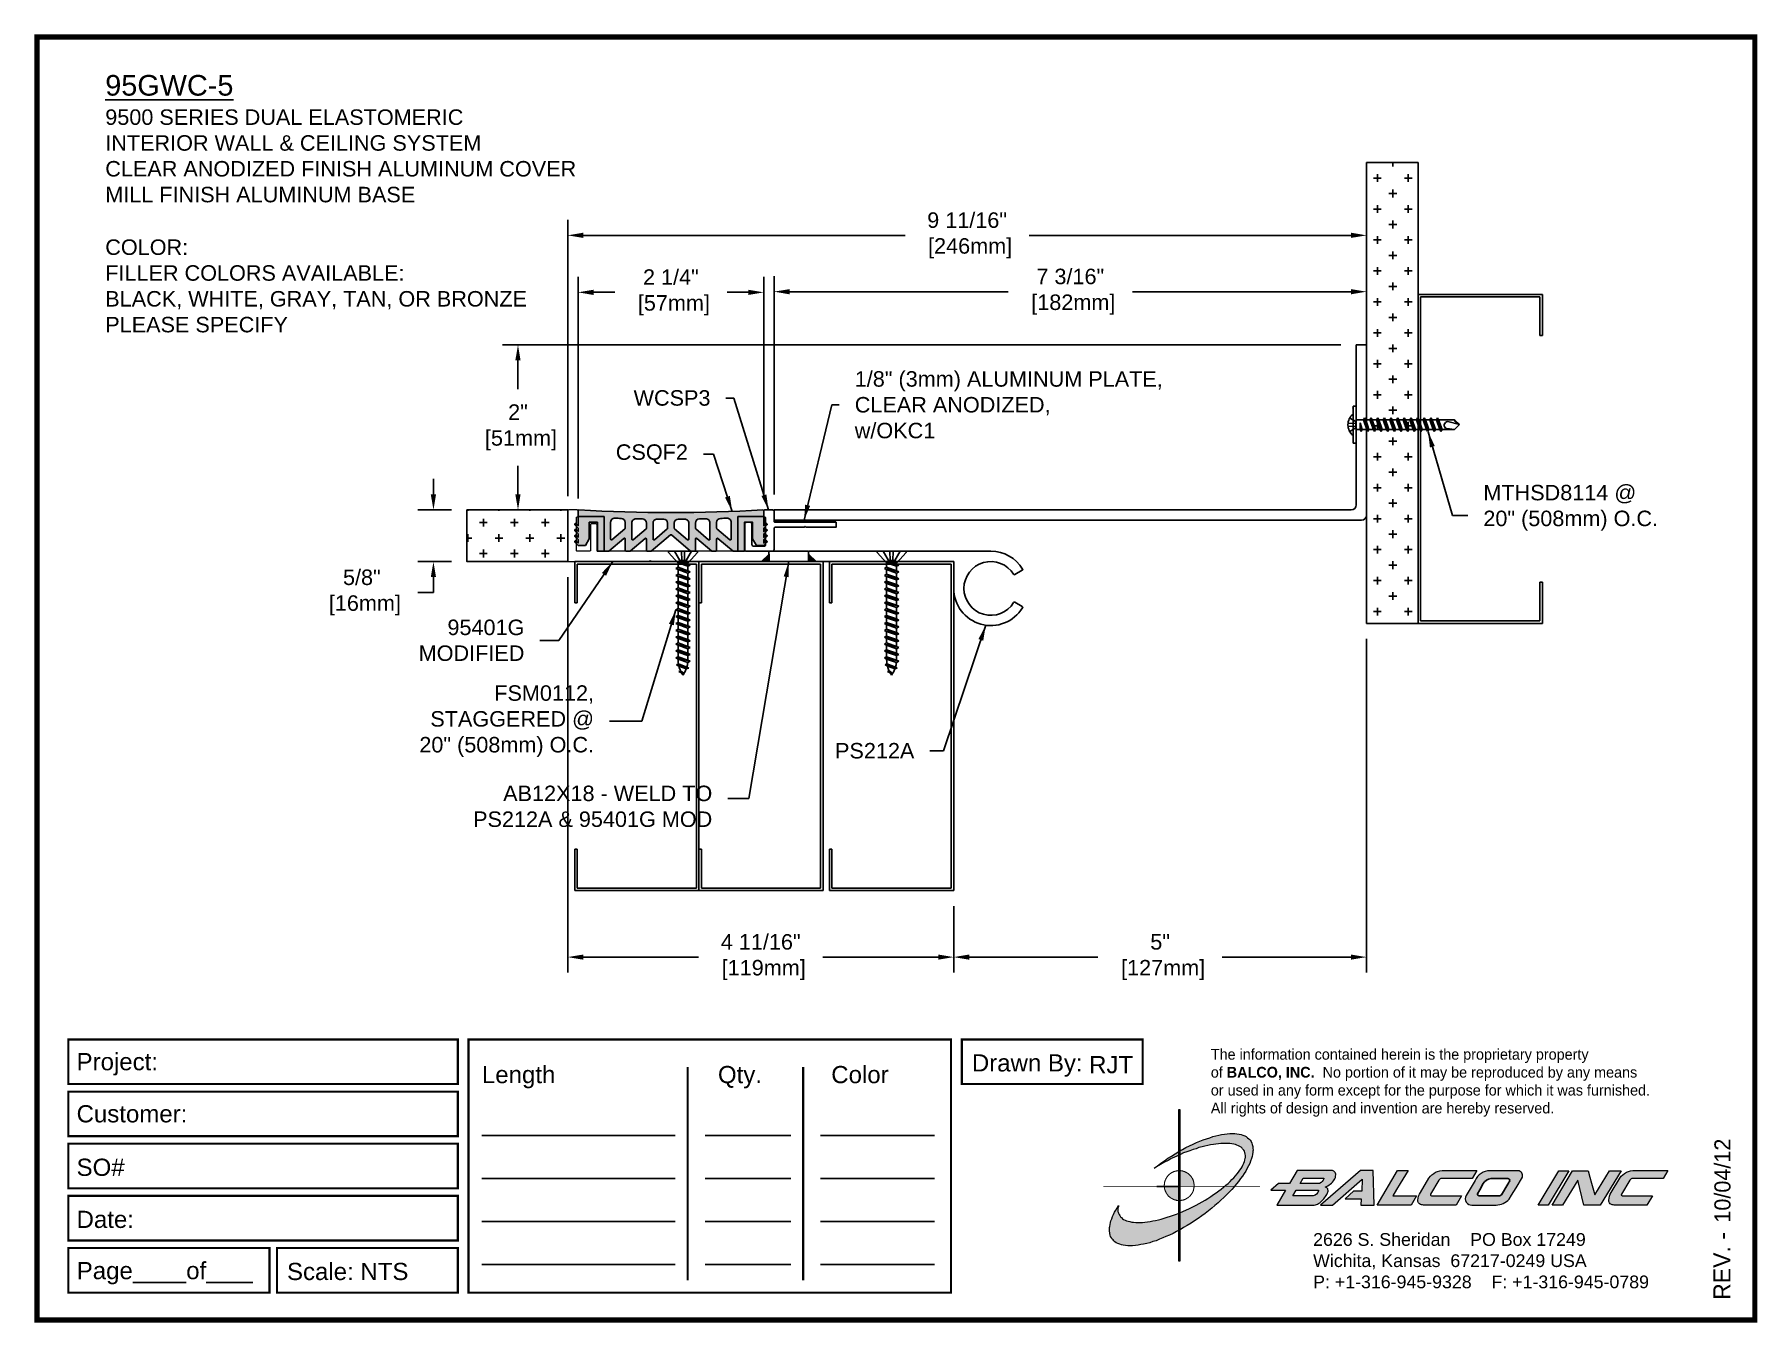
# Paper-space layout 'Layout1' of a CAD drawing. Header units: inches. Extents: x 0 to 10, y 0 to 7.5.
# The model-space entities are those that its viewports show. They can reach past a viewport. Long polylines and large blocks are cut down to what shows.
import ezdxf

# ---------------------------------------------------------------- set-up
doc = ezdxf.new("R2010")
doc.units = ezdxf.units.IN
doc.header["$MEASUREMENT"] = 0
doc.linetypes.add('HIDDEN2', pattern=[0.1875, 0.125, -0.0625])
for name, color, linetype in [('anchors', 4, 'Continuous'), ('Border', 7, 'Continuous'), ('conditions', 1, 'Continuous'), ('dimensions', 3, 'Continuous'), ('FILLER', 2, 'Continuous'), ('Fillers', 2, 'Continuous'), ('METALS', 7, 'Continuous'), ('text', 2, 'Continuous')]:
    doc.layers.add(name, color=color, linetype=linetype)
doc.styles.add('ARIAL', font='arial.ttf')
doc.styles.add('Copyright', font='ERASDEMI.TTF')
doc.dimstyles.new('Arial', dxfattribs={"dimtxt": 0.1875, "dimasz": 0.1875, "dimexe": 0.1875, "dimexo": 0.1875, "dimgap": 0.1875, "dimtad": 0, "dimtih": 1, "dimtoh": 1, "dimdec": 4, "dimzin": 0, "dimdsep": 46, "dimlunit": 4, "dimtxsty": 'ARIAL', "dimcen": 0.09, "dimadec": 0, "dimazin": 0, "dimtfac": 1, "dimtdec": 4, "dimtofl": 0, "dimtmove": 0, "dimatfit": 3, "dimfxl": 0, "dimfrac": 2, "dimtolj": 1, "dimtzin": 0, "dimarcsym": 0})

psp = doc.layouts.get("Layout1")

# ---------------------------------------------------------------- texts
at = {"insert": (6.843, 1.591), "char_height": 0.0625, "width": 50.295, "attachment_point": 1, "style": 'Copyright'}
psp.add_mtext('The information contained herein is the proprietary property\\Pof {\\fEras Bold ITC|b0|i0|c0|p34;BALCO, INC.}  No portion of it may be reproduced by any means\\Por used in any form except for the purpose for which it was furnished.\\PAll rights of design and invention are hereby reserved.', dxfattribs=at)
at = {"layer": 'Border', "insert": (7.438, 0.52), "char_height": 0.074, "width": 2.3438, "attachment_point": 1, "style": 'ARIAL'}
psp.add_mtext('2626 S. Sheridan    PO Box 17249\\PWichita, Kansas  67217-0249 USA \\PP: +1-316-945-9328    F: +1-316-945-0789', dxfattribs=at)

msp = doc.modelspace()

# ---------------------------------------------------------------- texts
at = {"layer": 'text', "attachment_point": 1, "style": 'ARIAL'}
for s, insert, char_height, width in [('{\\L95GWC-5\\P\\H0.75x;\\l9500 SERIES DUAL ELASTOMERIC\\PINTERIOR WALL & CEILING SYSTEM \\PCLEAR ANODIZED FINISH ALUMINUM COVER\\PMILL FINISH ALUMINUM BASE}', (-3.78325, 7.29501), 0.25, 7.03125), ('COLOR:{\\L                           }   \\~\\PFILLER COLORS AVAILABLE:\\PBLACK, WHITE, GRAY, TAN, OR BRONZE\\PPLEASE SPECIFY\\~', (-3.78325, 5.30362), 0.1875, 5.1426349)]:
    msp.add_mtext(s, dxfattribs=dict(at, insert=insert, char_height=char_height, width=width))
at = {"layer": 'text', "char_height": 0.1875, "style": 'ARIAL'}
for s, insert, attachment_point in [('1/8" (3mm) ALUMINUM PLATE,\\PCLEAR ANODIZED,\\Pw/OKC1 ', (5.29512, 3.30052), 4), ('WCSP3', (3.54761, 3.38291), 6), ('CSQF2', (3.27421, 2.70278), 6), ('\\A1;MTHSD8114 @\\P20" (508mm) O.C.', (12.90913, 2.05359), 4), ('95401G\\PMODIFIED', (1.29344, 0.44848), 6), ('FSM0112,\\PSTAGGERED @\\P20" (508mm) O.C.', (2.137, -0.53036), 6), ('PS212A', (6.01707, -0.98414), 9), ('AB12X18 - WELD TO\\PPS212A & 95401G MOD', (3.56913, -1.56199), 6)]:
    msp.add_mtext(s, dxfattribs=dict(at, insert=insert, attachment_point=attachment_point))

# ---------------------------------------------------------------- blocks, each defined once
blk = doc.blocks.new('ACADlogo')
h = blk.add_hatch(color=256)
h.paths.add_polyline_path([(-3.346, 1.223), (-3.351, 1.223), (-3.351, 0.979), (-3.346, 0.982)])
h.paths.add_polyline_path([(-3.346, 0.961), (-3.351, 0.959), (-3.351, 0.868), (-3.346, 0.868)])
h.paths.add_polyline_path([(-3.346, 0.777), (-3.351, 0.777), (-3.351, 0.699), (-3.351, 0.695), (-3.35, 0.695), (-3.346, 0.695)])
h.paths.add_polyline_path([(-3.346, 0.864), (-3.346, 0.868), (-3.35, 0.868), (-3.351, 0.868), (-3.351, 0.777), (-3.346, 0.777), (-3.346, 0.778), (-3.348, 0.778)])
h.paths.add_polyline_path([(-3.346, 0.524), (-3.351, 0.521), (-3.351, 0.342), (-3.346, 0.342)])
h.paths.add_polyline_path([(-3.346, 0.695), (-3.351, 0.695), (-3.351, 0.621), (-3.346, 0.623)])
h.paths.add_polyline_path([(-3.346, 0.623), (-3.351, 0.621), (-3.351, 0.521), (-3.346, 0.524)])
h.paths.add_polyline_path([(-3.346, 0.982), (-3.351, 0.979), (-3.351, 0.959), (-3.346, 0.961)])
h = blk.add_hatch(color=175)
h.paths.add_polyline_path([(-3.518, 0.573), (-3.534, 0.571), (-3.548, 0.569), (-3.562, 0.567), (-3.576, 0.567), (-3.589, 0.566), (-3.602, 0.567), (-3.614, 0.568), (-3.625, 0.569), (-3.636, 0.572), (-3.646, 0.574), (-3.656, 0.577), (-3.664, 0.581), (-3.673, 0.585), (-3.679, 0.589), (-3.685, 0.595), (-3.688, 0.598), (-3.691, 0.6), (-3.695, 0.607), (-3.699, 0.614), (-3.703, 0.621), (-3.704, 0.626), (-3.705, 0.631), (-3.706, 0.637), (-3.706, 0.642), (-3.705, 0.648), (-3.705, 0.653), (-3.703, 0.659), (-3.702, 0.665), (-3.71, 0.652), (-3.717, 0.639), (-3.725, 0.626), (-3.731, 0.613), (-3.737, 0.601), (-3.741, 0.589), (-3.746, 0.577), (-3.749, 0.566), (-3.751, 0.555), (-3.753, 0.544), (-3.754, 0.538), (-3.754, 0.533), (-3.755, 0.523), (-3.754, 0.513), (-3.753, 0.508), (-3.752, 0.503), (-3.75, 0.494), (-3.748, 0.486), (-3.743, 0.477), (-3.74, 0.473), (-3.738, 0.469), (-3.734, 0.465), (-3.73, 0.461), (-3.723, 0.455), (-3.715, 0.449), (-3.706, 0.445), (-3.695, 0.44), (-3.685, 0.437), (-3.674, 0.434), (-3.661, 0.432), (-3.648, 0.431), (-3.634, 0.431), (-3.62, 0.431), (-3.604, 0.433), (-3.588, 0.435), (-3.572, 0.438), (-3.556, 0.441), (-3.538, 0.445), (-3.52, 0.449), (-3.503, 0.456), (-3.483, 0.461), (-3.464, 0.469), (-3.445, 0.477), (-3.426, 0.485), (-3.406, 0.494), (-3.385, 0.503), (-3.364, 0.514), (-3.351, 0.521), (-3.351, 0.621), (-3.364, 0.616), (-3.382, 0.609), (-3.4, 0.603), (-3.418, 0.598), (-3.436, 0.592), (-3.453, 0.587), (-3.47, 0.583), (-3.486, 0.579), (-3.503, 0.576)])
h.paths.add_polyline_path([(-3.215, 0.687), (-3.251, 0.667), (-3.289, 0.649), (-3.327, 0.631), (-3.345, 0.623), (-3.346, 0.623), (-3.346, 0.524), (-3.343, 0.525), (-3.323, 0.537), (-3.302, 0.549), (-3.28, 0.563), (-3.259, 0.577), (-3.238, 0.59), (-3.218, 0.605), (-3.198, 0.62), (-3.179, 0.635), (-3.16, 0.65), (-3.141, 0.665), (-3.123, 0.681), (-3.106, 0.696), (-3.089, 0.712), (-3.074, 0.727), (-3.058, 0.743), (-3.043, 0.759), (-3.03, 0.775), (-3.028, 0.777), (-3.085, 0.777), (-3.091, 0.772), (-3.105, 0.761), (-3.118, 0.75), (-3.134, 0.739), (-3.149, 0.729), (-3.165, 0.718), (-3.182, 0.707), (-3.198, 0.697)])
h.paths.add_polyline_path([(-2.921, 1.009), (-2.922, 1.015), (-2.924, 1.02), (-2.926, 1.029), (-2.931, 1.038), (-2.934, 1.043), (-2.936, 1.047), (-2.94, 1.05), (-2.943, 1.054), (-2.951, 1.06), (-2.959, 1.066), (-2.968, 1.071), (-2.978, 1.075), (-2.989, 1.079), (-3, 1.081), (-3.013, 1.083), (-3.026, 1.084), (-3.04, 1.084), (-3.054, 1.084), (-3.07, 1.083), (-3.085, 1.081), (-3.102, 1.079), (-3.118, 1.075), (-3.136, 1.07), (-3.153, 1.066), (-3.171, 1.06), (-3.191, 1.054), (-3.21, 1.047), (-3.229, 1.039), (-3.248, 1.031), (-3.268, 1.022), (-3.289, 1.012), (-3.31, 1.002), (-3.33, 0.991), (-3.346, 0.982), (-3.346, 0.961), (-3.342, 0.962), (-3.323, 0.971), (-3.305, 0.978), (-3.287, 0.984), (-3.268, 0.991), (-3.251, 0.996), (-3.234, 1.002), (-3.216, 1.007), (-3.199, 1.011), (-3.182, 1.015), (-3.167, 1.018), (-3.15, 1.021), (-3.136, 1.023), (-3.121, 1.025), (-3.107, 1.026), (-3.093, 1.026), (-3.079, 1.027), (-3.067, 1.026), (-3.054, 1.026), (-3.043, 1.025), (-3.032, 1.022), (-3.022, 1.02), (-3.013, 1.016), (-3.004, 1.013), (-2.997, 1.009), (-2.989, 1.005), (-2.983, 0.999), (-2.98, 0.996), (-2.978, 0.994), (-2.973, 0.987), (-2.969, 0.981), (-2.967, 0.973), (-2.965, 0.965), (-2.964, 0.957), (-2.964, 0.949), (-2.964, 0.944), (-2.965, 0.94), (-2.967, 0.93), (-2.969, 0.921), (-2.973, 0.911), (-2.978, 0.901), (-2.983, 0.891), (-2.989, 0.881), (-2.996, 0.871), (-3.004, 0.86), (-3.012, 0.849), (-3.021, 0.838), (-3.032, 0.827), (-3.042, 0.816), (-3.053, 0.805), (-3.065, 0.794), (-3.077, 0.783), (-3.085, 0.777), (-3.028, 0.777), (-3.016, 0.791), (-3.004, 0.806), (-2.992, 0.822), (-2.981, 0.837), (-2.971, 0.852), (-2.962, 0.866), (-2.954, 0.882), (-2.946, 0.896), (-2.939, 0.91), (-2.934, 0.924), (-2.929, 0.938), (-2.926, 0.944), (-2.925, 0.951), (-2.922, 0.963), (-2.92, 0.975), (-2.92, 0.982), (-2.919, 0.987), (-2.92, 0.999), (-2.92, 1.005)])
h.paths.add_polyline_path([(-3.372, 0.966), (-3.393, 0.953), (-3.415, 0.94), (-3.435, 0.925), (-3.455, 0.911), (-3.475, 0.897), (-3.494, 0.882), (-3.468, 0.898), (-3.439, 0.915), (-3.41, 0.93), (-3.396, 0.938), (-3.38, 0.945), (-3.351, 0.959), (-3.351, 0.979)])
h = blk.add_hatch(color=256)
h.paths.add_polyline_path([(-3.268, 0.814), (-3.27, 0.819), (-3.273, 0.824), (-3.276, 0.828), (-3.279, 0.833), (-3.282, 0.837), (-3.286, 0.841), (-3.29, 0.845), (-3.294, 0.849), (-3.298, 0.852), (-3.303, 0.855), (-3.308, 0.858), (-3.313, 0.86), (-3.318, 0.863), (-3.323, 0.864), (-3.328, 0.866), (-3.334, 0.867), (-3.339, 0.868), (-3.345, 0.868), (-3.346, 0.868), (-3.346, 0.777), (-3.335, 0.777), (-3.262, 0.777), (-3.262, 0.781), (-3.262, 0.787), (-3.263, 0.792), (-3.264, 0.798), (-3.265, 0.803), (-3.266, 0.808)])
h.paths.add_polyline_path([(-3.351, 0.777), (-3.436, 0.777), (-3.435, 0.773), (-3.435, 0.768), (-3.434, 0.762), (-3.432, 0.757), (-3.431, 0.752), (-3.428, 0.747), (-3.426, 0.742), (-3.423, 0.737), (-3.42, 0.732), (-3.417, 0.728), (-3.414, 0.723), (-3.41, 0.719), (-3.406, 0.716), (-3.401, 0.712), (-3.397, 0.709), (-3.392, 0.706), (-3.387, 0.704), (-3.382, 0.701), (-3.377, 0.699), (-3.372, 0.698), (-3.367, 0.696), (-3.361, 0.695), (-3.356, 0.695), (-3.351, 0.695)])
h.paths.add_polyline_path([(-3.346, 0.868), (-3.35, 0.868), (-3.351, 0.868), (-3.351, 0.777), (-3.346, 0.777)])
h = blk.add_hatch(color=256)
h.paths.add_polyline_path([(-2.438, 0.844, 0.412988), (-2.461, 0.869), (-2.663, 0.869), (-2.707, 0.794), (-2.771, 0.794), (-2.815, 0.755), (-2.73, 0.755), (-2.781, 0.668), (-2.563, 0.668, 0.107996), (-2.538, 0.677, 0.108939), (-2.494, 0.724, 0.080345), (-2.483, 0.745, 0.419497), (-2.499, 0.773, 0.149928), (-2.447, 0.815, 0.134283)])
h.paths.add_polyline_path([(-2.507, 0.821, -0.209012), (-2.532, 0.794), (-2.538, 0.794), (-2.646, 0.794), (-2.627, 0.825), (-2.51, 0.825, -0.56619)], flags=16)
h.paths.add_polyline_path([(-2.538, 0.75, -0.241309), (-2.569, 0.722), (-2.688, 0.722), (-2.669, 0.755), (-2.541, 0.755, -0.56619)], flags=16)
for points in [[(-2.285, 0.819), (-2.287, 0.748), (-2.335, 0.748), (-2.383, 0.705), (-2.29, 0.705), (-2.292, 0.668), (-2.215, 0.668), (-2.221, 0.869), (-2.295, 0.869), (-2.527, 0.668), (-2.458, 0.668)], [(-2.018, 0.869), (-2.079, 0.869), (-2.198, 0.668), (-2, 0.668), (-1.968, 0.722), (-2.107, 0.722), (-2.085, 0.759), (-2.064, 0.794)], [(-1.617, 0.869), (-1.807, 0.869, 0.270182), (-1.896, 0.825), (-1.946, 0.742, 0.109019), (-1.961, 0.695, 0.340665), (-1.945, 0.672, 0.129907), (-1.923, 0.668), (-1.738, 0.668), (-1.706, 0.722), (-1.878, 0.722), (-1.882, 0.722, -0.601242), (-1.887, 0.731), (-1.838, 0.813, -0.253048), (-1.821, 0.823), (-1.645, 0.823)], [(-1.083, 0.867), (-1.14, 0.867), (-1.261, 0.667), (-1.26, 0.667), (-1.202, 0.667)], [(-0.96, 0.83), (-0.969, 0.867), (-1.061, 0.867), (-1.179, 0.667), (-1.12, 0.667), (-1.031, 0.812), (-0.995, 0.667), (-0.9, 0.667), (-0.778, 0.867), (-0.846, 0.867), (-0.931, 0.727), (-0.951, 0.795)], [(-0.507, 0.869), (-0.697, 0.869, 0.270182), (-0.786, 0.825), (-0.836, 0.742, 0.109019), (-0.85, 0.695, 0.340665), (-0.835, 0.672, 0.129907), (-0.812, 0.668), (-0.628, 0.668), (-0.595, 0.722), (-0.768, 0.722), (-0.772, 0.722, -0.601242), (-0.777, 0.731), (-0.728, 0.813, -0.253048), (-0.71, 0.823), (-0.534, 0.823)], [(-3.346, 0.623), (-3.351, 0.621), (-3.351, 0.521), (-3.346, 0.524)]]:
    blk.add_hatch(color=256).paths.add_polyline_path(points)
h = blk.add_hatch(color=256)
h.paths.add_polyline_path([(-1.377, 0.868), (-1.383, 0.868), (-1.383, 0.868), (-1.44, 0.868), (-1.492, 0.868), (-1.541, 0.868, 0.297712), (-1.628, 0.811), (-1.68, 0.723, 0.585116), (-1.646, 0.668), (-1.506, 0.668, 0.210586), (-1.429, 0.703), (-1.415, 0.726), (-1.389, 0.769), (-1.352, 0.831, 0.4352)])
h.paths.add_polyline_path([(-1.437, 0.823, -0.603783), (-1.428, 0.805), (-1.431, 0.801), (-1.434, 0.796), (-1.438, 0.789), (-1.474, 0.728, -0.229001), (-1.489, 0.722), (-1.494, 0.722), (-1.501, 0.722), (-1.597, 0.722), (-1.604, 0.722, -0.492401), (-1.613, 0.734), (-1.601, 0.757), (-1.591, 0.775), (-1.582, 0.791, -0.238368), (-1.535, 0.823)], flags=16)
for q in [(-3.48, 0.777), (-3.351, 0.642)]:
    blk.add_line((-3.351, 0.777), q)
at = {"color": 7, "lineweight": 0}
for points in [[(-3.351, 1.223), (-3.346, 1.223), (-3.346, 0.342), (-3.351, 0.342), (-3.351, 1.223)], [(-2.292, 0.668), (-2.215, 0.668), (-2.221, 0.869), (-2.295, 0.869), (-2.527, 0.668), (-2.458, 0.668), (-2.285, 0.819), (-2.287, 0.748), (-2.286, 0.748), (-2.335, 0.748), (-2.383, 0.705), (-2.29, 0.705), (-2.292, 0.668), (-2.292, 0.668)], [(-2.198, 0.668), (-2.079, 0.869), (-2.018, 0.869), (-2.064, 0.794), (-2.085, 0.759), (-2.107, 0.722), (-1.968, 0.722), (-2, 0.668), (-2.198, 0.668), (-2.198, 0.668)], [(-1.383, 0.868), (-1.383, 0.868)], [(-1.261, 0.667), (-1.14, 0.867), (-1.083, 0.867), (-1.202, 0.667), (-1.26, 0.667), (-1.261, 0.667), (-1.261, 0.667)], [(-0.9, 0.667), (-0.995, 0.667), (-1.031, 0.812), (-1.12, 0.667), (-1.179, 0.667), (-1.061, 0.867), (-0.969, 0.867), (-0.96, 0.83), (-0.951, 0.795), (-0.931, 0.727), (-0.846, 0.867), (-0.778, 0.867), (-0.9, 0.667), (-0.9, 0.667)]]:
    blk.add_lwpolyline(points, dxfattribs=at)
at = {"color": 175, "lineweight": 0}
blk.add_lwpolyline([(-2.926, 1.029), (-2.924, 1.02), (-2.922, 1.015), (-2.921, 1.009), (-2.92, 1.005), (-2.92, 0.999), (-2.919, 0.987), (-2.92, 0.982), (-2.92, 0.975), (-2.922, 0.963), (-2.925, 0.951), (-2.926, 0.944), (-2.929, 0.938), (-2.934, 0.924), (-2.939, 0.91), (-2.946, 0.896), (-2.954, 0.882), (-2.962, 0.866), (-2.971, 0.852), (-2.981, 0.837), (-2.992, 0.822), (-3.004, 0.806), (-3.016, 0.791), (-3.03, 0.775), (-3.043, 0.759), (-3.058, 0.743), (-3.074, 0.727), (-3.089, 0.712), (-3.106, 0.696), (-3.123, 0.681), (-3.141, 0.665), (-3.16, 0.65), (-3.179, 0.635), (-3.198, 0.62), (-3.218, 0.605), (-3.238, 0.59), (-3.259, 0.577), (-3.28, 0.563), (-3.302, 0.549), (-3.323, 0.537), (-3.343, 0.525), (-3.364, 0.514), (-3.385, 0.503), (-3.406, 0.494), (-3.426, 0.485), (-3.445, 0.477), (-3.464, 0.469), (-3.483, 0.461), (-3.503, 0.456), (-3.52, 0.449), (-3.538, 0.445), (-3.556, 0.441), (-3.572, 0.438), (-3.588, 0.435), (-3.604, 0.433), (-3.62, 0.431), (-3.634, 0.431), (-3.648, 0.431), (-3.661, 0.432), (-3.674, 0.434), (-3.685, 0.437), (-3.695, 0.44), (-3.706, 0.445), (-3.715, 0.449), (-3.723, 0.455), (-3.73, 0.461), (-3.734, 0.465), (-3.738, 0.469), (-3.74, 0.473), (-3.743, 0.477), (-3.748, 0.486), (-3.75, 0.494), (-3.752, 0.503), (-3.753, 0.508), (-3.754, 0.513), (-3.755, 0.523), (-3.754, 0.533), (-3.754, 0.538), (-3.753, 0.544), (-3.751, 0.555), (-3.749, 0.566), (-3.746, 0.577), (-3.741, 0.589), (-3.737, 0.601), (-3.731, 0.613), (-3.725, 0.626), (-3.717, 0.639), (-3.71, 0.652), (-3.702, 0.665), (-3.703, 0.659), (-3.705, 0.653), (-3.705, 0.648), (-3.706, 0.642), (-3.706, 0.637), (-3.705, 0.631), (-3.704, 0.626), (-3.703, 0.621), (-3.699, 0.614), (-3.695, 0.607), (-3.691, 0.6), (-3.688, 0.598), (-3.685, 0.595), (-3.679, 0.589), (-3.673, 0.585), (-3.664, 0.581), (-3.656, 0.577), (-3.646, 0.574), (-3.636, 0.572), (-3.625, 0.569), (-3.614, 0.568), (-3.602, 0.567), (-3.589, 0.566), (-3.576, 0.567), (-3.562, 0.567), (-3.548, 0.569), (-3.534, 0.571), (-3.518, 0.573), (-3.503, 0.576), (-3.486, 0.579), (-3.47, 0.583), (-3.453, 0.587), (-3.436, 0.592), (-3.418, 0.598), (-3.4, 0.603), (-3.382, 0.609), (-3.364, 0.616), (-3.345, 0.623), (-3.327, 0.631), (-3.289, 0.649), (-3.251, 0.667), (-3.215, 0.687), (-3.198, 0.697), (-3.182, 0.707), (-3.165, 0.718), (-3.149, 0.729), (-3.134, 0.739), (-3.118, 0.75), (-3.105, 0.761), (-3.091, 0.772), (-3.077, 0.783), (-3.065, 0.794), (-3.053, 0.805), (-3.042, 0.816), (-3.032, 0.827), (-3.021, 0.838), (-3.012, 0.849), (-3.004, 0.86), (-2.996, 0.871), (-2.989, 0.881), (-2.983, 0.891), (-2.978, 0.901), (-2.973, 0.911), (-2.969, 0.921), (-2.967, 0.93), (-2.965, 0.94), (-2.964, 0.944), (-2.964, 0.949), (-2.964, 0.957), (-2.965, 0.965), (-2.967, 0.973), (-2.969, 0.981), (-2.973, 0.987), (-2.978, 0.994), (-2.98, 0.996), (-2.983, 0.999), (-2.989, 1.005), (-2.997, 1.009), (-3.004, 1.013), (-3.013, 1.016), (-3.022, 1.02), (-3.032, 1.022), (-3.043, 1.025), (-3.054, 1.026), (-3.067, 1.026), (-3.079, 1.027), (-3.093, 1.026), (-3.107, 1.026), (-3.121, 1.025), (-3.136, 1.023), (-3.15, 1.021), (-3.167, 1.018), (-3.182, 1.015), (-3.199, 1.011), (-3.216, 1.007), (-3.234, 1.002), (-3.251, 0.996), (-3.268, 0.991), (-3.287, 0.984), (-3.305, 0.978), (-3.323, 0.971), (-3.342, 0.962), (-3.38, 0.945), (-3.396, 0.938), (-3.41, 0.93), (-3.439, 0.915), (-3.468, 0.898), (-3.494, 0.882), (-3.475, 0.897), (-3.455, 0.911), (-3.435, 0.925), (-3.415, 0.94), (-3.393, 0.953), (-3.372, 0.966), (-3.351, 0.979), (-3.33, 0.991), (-3.31, 1.002), (-3.289, 1.012), (-3.268, 1.022), (-3.248, 1.031), (-3.229, 1.039), (-3.21, 1.047), (-3.191, 1.054), (-3.171, 1.06), (-3.153, 1.066), (-3.136, 1.07), (-3.118, 1.075), (-3.102, 1.079), (-3.085, 1.081), (-3.07, 1.083), (-3.054, 1.084), (-3.04, 1.084), (-3.026, 1.084), (-3.013, 1.083), (-3, 1.081), (-2.989, 1.079), (-2.978, 1.075), (-2.968, 1.071), (-2.959, 1.066), (-2.951, 1.06), (-2.943, 1.054), (-2.94, 1.05), (-2.936, 1.047), (-2.934, 1.043), (-2.931, 1.038), (-2.926, 1.029), (-2.926, 1.029)], dxfattribs=at)
at = {"color": 7, "lineweight": 0, "const_width": 0.0064}
blk.add_lwpolyline([(-3.262, 0.781), (-3.262, 0.787), (-3.263, 0.792), (-3.264, 0.798), (-3.265, 0.803), (-3.266, 0.808), (-3.268, 0.814), (-3.27, 0.819), (-3.273, 0.824), (-3.276, 0.828), (-3.279, 0.833), (-3.282, 0.837), (-3.286, 0.841), (-3.29, 0.845), (-3.294, 0.849), (-3.298, 0.852), (-3.303, 0.855), (-3.308, 0.858), (-3.313, 0.86), (-3.318, 0.863), (-3.323, 0.864), (-3.328, 0.866), (-3.334, 0.867), (-3.339, 0.868), (-3.345, 0.868), (-3.35, 0.868), (-3.356, 0.868), (-3.361, 0.867), (-3.367, 0.866), (-3.372, 0.865), (-3.377, 0.863), (-3.382, 0.862), (-3.387, 0.859), (-3.392, 0.857), (-3.397, 0.854), (-3.401, 0.851), (-3.406, 0.847), (-3.41, 0.843), (-3.414, 0.839), (-3.417, 0.835), (-3.42, 0.831), (-3.423, 0.826), (-3.426, 0.821), (-3.428, 0.816), (-3.431, 0.811), (-3.432, 0.806), (-3.434, 0.801), (-3.435, 0.795), (-3.435, 0.79), (-3.436, 0.784), (-3.436, 0.779), (-3.435, 0.773), (-3.435, 0.768), (-3.434, 0.762), (-3.432, 0.757), (-3.431, 0.752), (-3.428, 0.747), (-3.426, 0.742), (-3.423, 0.737), (-3.42, 0.732), (-3.417, 0.728), (-3.414, 0.723), (-3.41, 0.719), (-3.406, 0.716), (-3.401, 0.712), (-3.397, 0.709), (-3.392, 0.706), (-3.387, 0.704), (-3.382, 0.701), (-3.377, 0.699), (-3.372, 0.698), (-3.367, 0.696), (-3.361, 0.695), (-3.356, 0.695), (-3.35, 0.695), (-3.345, 0.695), (-3.339, 0.695), (-3.334, 0.696), (-3.328, 0.697), (-3.323, 0.698), (-3.318, 0.7), (-3.313, 0.702), (-3.308, 0.705), (-3.303, 0.708), (-3.298, 0.711), (-3.294, 0.714), (-3.29, 0.718), (-3.286, 0.721), (-3.282, 0.726), (-3.279, 0.73), (-3.276, 0.734), (-3.273, 0.739), (-3.27, 0.744), (-3.268, 0.749), (-3.266, 0.754), (-3.265, 0.76), (-3.264, 0.765), (-3.263, 0.77), (-3.262, 0.776), (-3.262, 0.781)], dxfattribs=at)
at = {"color": 7, "lineweight": 0}
for points in [[(-2.447, 0.815, 0.130368), (-2.438, 0.843, 0.448367), (-2.463, 0.869), (-2.663, 0.869), (-2.707, 0.794), (-2.771, 0.794), (-2.815, 0.755), (-2.73, 0.755), (-2.781, 0.668), (-2.563, 0.668, 0.107996), (-2.538, 0.677, 0.108939), (-2.494, 0.724, 0.077395), (-2.484, 0.744, 0.430878), (-2.499, 0.773, 0.149928)], [(-2.507, 0.821, -0.209012), (-2.532, 0.794), (-2.538, 0.794), (-2.646, 0.794), (-2.627, 0.825), (-2.512, 0.825), (-2.509, 0.825, -0.531288)], [(-1.838, 0.813), (-1.887, 0.731, 0.587385), (-1.882, 0.722), (-1.878, 0.722), (-1.706, 0.722), (-1.738, 0.668), (-1.923, 0.668, -0.129907), (-1.945, 0.672, -0.349839), (-1.961, 0.696, -0.107341), (-1.946, 0.742), (-1.896, 0.825, -0.270182), (-1.807, 0.869), (-1.617, 0.869), (-1.645, 0.823), (-1.821, 0.823, 0.252436)], [(-1.68, 0.723, 0.585116), (-1.646, 0.668), (-1.506, 0.668, 0.210586), (-1.429, 0.703), (-1.415, 0.726), (-1.389, 0.769), (-1.352, 0.831, 0.4352), (-1.377, 0.868), (-1.383, 0.868), (-1.383, 0.868), (-1.44, 0.868), (-1.492, 0.868), (-1.541, 0.868, 0.297712), (-1.628, 0.811)], [(-0.728, 0.813), (-0.777, 0.731, 0.587385), (-0.772, 0.722), (-0.768, 0.722), (-0.595, 0.722), (-0.628, 0.668), (-0.812, 0.668, -0.129907), (-0.835, 0.672, -0.349839), (-0.85, 0.696, -0.107341), (-0.836, 0.742), (-0.786, 0.825, -0.270182), (-0.697, 0.869), (-0.507, 0.869), (-0.534, 0.823), (-0.71, 0.823, 0.252436)], [(-2.569, 0.722), (-2.688, 0.722), (-2.669, 0.755), (-2.543, 0.755), (-2.54, 0.755, -0.531288), (-2.538, 0.75, -0.241309)]]:
    blk.add_lwpolyline(points, format="xyb", close=True, dxfattribs=at)
blk.add_lwpolyline([(-1.437, 0.823), (-1.535, 0.823, 0.238368), (-1.582, 0.791), (-1.591, 0.775), (-1.601, 0.757), (-1.613, 0.734, 0.490298), (-1.604, 0.722), (-1.597, 0.722), (-1.501, 0.722), (-1.494, 0.722), (-1.489, 0.722, 0.229001), (-1.474, 0.728), (-1.438, 0.789), (-1.434, 0.796), (-1.431, 0.801), (-1.428, 0.805, 0.603783)], format="xyb", close=True)
blk.add_lwpolyline([(-2.879, 0.777, 0.00455, 0.00455, 0), (-3.791, 0.777, 0.00183, 0.00183, 0), (-3.791, 0.777, 0.00183, 0.00183, 0)], format="xyseb", dxfattribs=at)
blk = doc.blocks.new('Quantity Data')
at = {"layer": 'Border', "color": 253}
for p, q in [((2.755, 1.254), (3.881, 1.254)), ((4.054, 1.254), (4.553, 1.254)), ((4.725, 1.254), (5.389, 1.254)), ((2.755, 1.004), (3.881, 1.004)), ((4.054, 1.004), (4.553, 1.004)), ((4.725, 1.004), (5.389, 1.004)), ((2.755, 0.754), (3.881, 0.754)), ((4.054, 0.754), (4.553, 0.754)), ((4.725, 0.754), (5.389, 0.754)), ((2.755, 0.504), (3.881, 0.504)), ((4.054, 0.504), (4.553, 0.504)), ((4.725, 0.504), (5.389, 0.504))]:
    blk.add_line(p, q, dxfattribs=at)
at = {"layer": 'Border', "const_width": 0.0125}
blk.add_lwpolyline([(5.485, 0.341), (2.678, 0.341), (2.678, 1.813), (5.485, 1.813)], close=True, dxfattribs=at)
for points in [[(3.953, 1.653), (3.953, 0.412)], [(4.625, 1.653), (4.625, 0.412)]]:
    blk.add_lwpolyline(points, dxfattribs=at)
at = {"layer": 'Border', "style": 'ARIAL'}
for s, p in [('Length', (2.756, 1.559)), ('Qty.', (4.129, 1.559)), ('Color', (4.788, 1.559))]:
    blk.add_text(s, height=0.1, dxfattribs=at).set_placement(p)
blk = doc.blocks.new('Drawn By')
at = {"layer": 'Border', "const_width": 0.0125}
blk.add_lwpolyline([(5.38, 1.813), (6.432, 1.813), (6.432, 1.554), (5.38, 1.554)], close=True, dxfattribs=at)
at = {"layer": 'Border', "style": 'ARIAL'}
blk.add_text('Drawn By: ', height=0.1, dxfattribs=at).set_placement((5.438, 1.627))
blk.add_attdef('XXX', (6.12, 1.617), '', height=0.1, dxfattribs=at)
blk = doc.blocks.new('Project Info')
at = {"layer": 'Border', "const_width": 0.0125}
for points in [[(0.182, 1.813), (2.448, 1.813), (2.448, 1.554), (0.182, 1.554)], [(0.182, 1.51), (2.448, 1.51), (2.448, 1.251), (0.182, 1.251)], [(0.182, 1.207), (2.448, 1.207), (2.448, 0.947), (0.182, 0.947)], [(0.182, 0.904), (2.448, 0.904), (2.448, 0.644), (0.182, 0.644)], [(0.182, 0.6), (1.352, 0.6), (1.352, 0.341), (0.182, 0.341)], [(1.396, 0.6), (2.448, 0.6), (2.448, 0.341), (1.396, 0.341)]]:
    blk.add_lwpolyline(points, close=True, dxfattribs=at)
at = {"layer": 'Border', "style": 'ARIAL'}
for s, p in [('Project:', (0.23, 1.634)), ('Customer:', (0.23, 1.331)), ('SO#', (0.23, 1.02)), ('Date:', (0.23, 0.717)), ('Page%%u        %%uof%%u       ', (0.231, 0.419)), ('Scale: NTS', (1.454, 0.414))]:
    blk.add_text(s, height=0.1, dxfattribs=at).set_placement(p)
blk = doc.blocks.new('REV')
at = {"style": 'Copyright'}
blk.add_text('REV. -', height=0.1, rotation=90, dxfattribs=at).set_placement((-0.142, 0.117))
at = {"style": 'Copyright', "flags": 4}
blk.add_attdef('REVISIONDATE', (-0.142, 0.566), '', height=0.0938, rotation=90, dxfattribs=at)
blk = doc.blocks.new('*D1')
at = {"layer": 'DEFPOINTS', "color": 0}
for p in [(11.494, 4.671), (11.494, 3.962), (4.318, 2.028)]:
    blk.add_point(p, dxfattribs=at)
at = {"layer": 'dimensions', "color": 0, "lineweight": -2}
for p, q in [((4.318, 2.215), (4.318, 4.858)), ((11.494, 4.149), (11.494, 4.858)), ((4.506, 4.671), (7.154, 4.671)), ((11.306, 4.671), (8.658, 4.671))]:
    blk.add_line(p, q, dxfattribs=at)
at = {"layer": 'dimensions', "color": 0}
for points in [[(4.506, 4.702), (4.506, 4.639), (4.318, 4.671)], [(11.306, 4.702), (11.306, 4.639), (11.494, 4.671)]]:
    blk.add_solid(points, dxfattribs=at)
at = {"layer": 'dimensions', "color": 0, "insert": (7.906, 4.671), "char_height": 0.1875, "attachment_point": 5, "style": 'ARIAL'}
blk.add_mtext('\\A1;7 3/16"\\P [182mm]', dxfattribs=at)
blk = doc.blocks.new('*D2')
at = {"layer": 'DEFPOINTS', "color": 0}
for p in [(11.494, 5.353), (11.494, 3.962), (1.818, 2.008)]:
    blk.add_point(p, dxfattribs=at)
at = {"layer": 'dimensions', "color": 0, "lineweight": -2}
for p, q in [((1.818, 2.195), (1.818, 5.541)), ((11.494, 4.149), (11.494, 5.541)), ((2.006, 5.353), (5.904, 5.353)), ((11.306, 5.353), (7.408, 5.353))]:
    blk.add_line(p, q, dxfattribs=at)
at = {"layer": 'dimensions', "color": 0}
for points in [[(2.006, 5.385), (2.006, 5.322), (1.818, 5.353)], [(11.306, 5.385), (11.306, 5.322), (11.494, 5.353)]]:
    blk.add_solid(points, dxfattribs=at)
at = {"layer": 'dimensions', "color": 0, "insert": (6.656, 5.353), "char_height": 0.1875, "attachment_point": 5, "style": 'ARIAL'}
blk.add_mtext('\\A1;9 11/16"\\P [246mm]', dxfattribs=at)
blk = doc.blocks.new('*D3')
at = {"layer": 'DEFPOINTS', "color": 0}
for p in [(1.818, 1.403), (6.494, -2.582), (6.494, -3.387)]:
    blk.add_point(p, dxfattribs=at)
at = {"layer": 'dimensions', "color": 0, "lineweight": -2}
for p, q in [((1.818, 1.215), (1.818, -3.574)), ((6.494, -2.769), (6.494, -3.574)), ((2.006, -3.387), (3.404, -3.387)), ((6.306, -3.387), (4.908, -3.387))]:
    blk.add_line(p, q, dxfattribs=at)
at = {"layer": 'dimensions', "color": 0}
for points in [[(2.006, -3.356), (2.006, -3.418), (1.818, -3.387)], [(6.306, -3.356), (6.306, -3.418), (6.494, -3.387)]]:
    blk.add_solid(points, dxfattribs=at)
at = {"layer": 'dimensions', "color": 0, "insert": (4.156, -3.387), "char_height": 0.1875, "attachment_point": 5, "style": 'ARIAL'}
blk.add_mtext('\\A1;4 11/16"\\P [119mm]', dxfattribs=at)
blk = doc.blocks.new('*D4')
at = {"layer": 'DEFPOINTS', "color": 0}
for p in [(11.494, 0.654), (6.494, -2.582), (11.494, -3.387)]:
    blk.add_point(p, dxfattribs=at)
at = {"layer": 'dimensions', "color": 0, "lineweight": -2}
for p, q in [((11.494, 0.466), (11.494, -3.574)), ((6.494, -2.769), (6.494, -3.574)), ((6.681, -3.387), (8.241, -3.387)), ((11.306, -3.387), (9.746, -3.387))]:
    blk.add_line(p, q, dxfattribs=at)
at = {"layer": 'dimensions', "color": 0}
for points in [[(6.681, -3.356), (6.681, -3.418), (6.494, -3.387)], [(11.306, -3.356), (11.306, -3.418), (11.494, -3.387)]]:
    blk.add_solid(points, dxfattribs=at)
at = {"layer": 'dimensions', "color": 0, "insert": (8.994, -3.387), "char_height": 0.1875, "attachment_point": 5, "style": 'ARIAL'}
blk.add_mtext('\\A1;5"\\P [127mm]', dxfattribs=at)
blk = doc.blocks.new('4mstd1')
for p, q in [((-1.505, 3.985), (0, 3.985)), ((-1.505, 3.485), (-1.505, 3.985)), ((0, 3.985), (0, 2.495)), ((-1.475, 3.955), (-0.03, 3.955)), ((-1.475, 3.485), (-1.475, 3.955)), ((-0.03, 3.955), (-0.03, 2.495)), ((-1.505, 3.485), (-1.475, 3.485)), ((-0.03, 1.49), (-0.03, 2.495)), ((0, 1.49), (0, 2.495)), ((-0.03, 0.03), (-0.03, 1.49)), ((0, 0), (0, 1.49)), ((-1.505, 0.5), (-1.505, 0)), ((-1.505, 0.5), (-1.475, 0.5)), ((-1.475, 0.5), (-1.475, 0.03)), ((-1.505, 0), (0, 0)), ((-1.475, 0.03), (-0.03, 0.03))]:
    blk.add_line(p, q)
blk = doc.blocks.new('*D5')
at = {"layer": 'DEFPOINTS', "color": 0}
for p in [(4.193, 4.663), (1.943, 1.98), (4.193, 1.985)]:
    blk.add_point(p, dxfattribs=at)
at = {"layer": 'dimensions', "color": 0, "lineweight": -2}
for p, q in [((1.943, 2.168), (1.943, 4.85)), ((4.193, 2.173), (4.193, 4.85)), ((2.131, 4.663), (2.389, 4.663)), ((4.006, 4.663), (3.748, 4.663))]:
    blk.add_line(p, q, dxfattribs=at)
at = {"layer": 'dimensions', "color": 0}
for points in [[(2.131, 4.694), (2.131, 4.631), (1.943, 4.663)], [(4.006, 4.694), (4.006, 4.631), (4.193, 4.663)]]:
    blk.add_solid(points, dxfattribs=at)
at = {"layer": 'dimensions', "color": 0, "insert": (3.068, 4.663), "char_height": 0.1875, "attachment_point": 5, "style": 'ARIAL'}
blk.add_mtext('\\A1;2 1/4"\\P [57mm]', dxfattribs=at)
blk = doc.blocks.new('*D6')
at = {"layer": 'DEFPOINTS', "color": 0}
for p in [(0.597, 2.028), (0.192, 1.403), (0.597, 1.403)]:
    blk.add_point(p, dxfattribs=at)
at = {"layer": 'dimensions', "color": 0, "lineweight": -2}
for p, q in [((0.192, 2.215), (0.192, 2.403)), ((0.41, 2.028), (0.004, 2.028)), ((0.41, 1.403), (0.004, 1.403)), ((0.192, 1.215), (0.192, 1.028)), ((0.192, 1.028), (0.004, 1.028))]:
    blk.add_line(p, q, dxfattribs=at)
at = {"layer": 'dimensions', "color": 0}
for points in [[(0.16, 2.215), (0.223, 2.215), (0.192, 2.028)], [(0.16, 1.215), (0.223, 1.215), (0.192, 1.403)]]:
    blk.add_solid(points, dxfattribs=at)
at = {"layer": 'dimensions', "color": 0, "insert": (-0.675, 1.028), "char_height": 0.1875, "attachment_point": 5, "style": 'ARIAL'}
blk.add_mtext('\\A1;5/8"\\P [16mm]', dxfattribs=at)
blk = doc.blocks.new('WCSP3')
at = {"layer": 'METALS'}
blk.add_lwpolyline([(4.101, 42.23), (4.101, 42.555, 0.414214), (4.091, 42.565, -0.414214), (4.081, 42.575), (4.081, 42.64, -0.414214), (4.091, 42.65), (4.186, 42.65, -0.414214), (4.206, 42.63), (4.206, 42.51, 0.414214), (4.216, 42.5), (4.956, 42.5), (4.956, 42.44), (4.591, 42.44), (4.581, 42.45), (4.571, 42.44), (4.216, 42.44, 0.414214), (4.206, 42.43), (4.206, 42.169, -0.390598), (4.186, 42.15), (3.871, 42.15, -0.414214), (3.851, 42.17), (3.851, 42.48, -0.414214), (3.871, 42.5), (3.917, 42.5, -0.414214), (3.937, 42.48), (3.937, 42.23, 0.414214), (3.957, 42.21), (4.081, 42.21, 0.414214)], format="xyb", close=True, dxfattribs=at)
blk = doc.blocks.new('*D12')
at = {"layer": 'DEFPOINTS', "color": 0}
for p in [(11.369, 4.028), (1.216, 2.028), (1.818, 2.028)]:
    blk.add_point(p, dxfattribs=at)
at = {"layer": 'dimensions', "color": 0, "lineweight": -2}
for p, q in [((11.181, 4.028), (1.028, 4.028)), ((1.216, 3.84), (1.216, 3.492)), ((1.216, 2.215), (1.216, 2.564)), ((1.631, 2.028), (1.028, 2.028))]:
    blk.add_line(p, q, dxfattribs=at)
at = {"layer": 'dimensions', "color": 0}
for points in [[(1.184, 3.84), (1.247, 3.84), (1.216, 4.028)], [(1.184, 2.215), (1.247, 2.215), (1.216, 2.028)]]:
    blk.add_solid(points, dxfattribs=at)
at = {"layer": 'dimensions', "color": 0, "insert": (1.216, 3.028), "char_height": 0.1875, "attachment_point": 5, "style": 'ARIAL'}
blk.add_mtext('\\A1;2"\\P [51mm]', dxfattribs=at)
blk = doc.blocks.new('FSM0112')
for p, q in [((-0.169, 0), (0.169, 0)), ((-0.103, 0), (-0.038, -0.111)), ((-0.02, 0), (-0.016, -0.111)), ((0.02, 0), (0.016, -0.111)), ((0.103, 0), (0.038, -0.111)), ((-0.175, -0.014), (-0.063, -0.139)), ((-0.086, -0.167), (0.027, -0.139)), ((-0.086, -0.167), (-0.06, -0.152)), ((-0.086, -0.167), (-0.06, -0.181)), ((-0.086, -0.25), (0.086, -0.208)), ((0.063, -0.139), (-0.063, -0.139)), ((-0.06, -0.152), (-0.06, -0.139)), ((-0.023, -0.139), (-0.06, -0.152)), ((0.06, -0.139), (-0.06, -0.181)), ((-0.06, -0.236), (-0.06, -0.181)), ((0.06, -0.194), (-0.06, -0.236)), ((0.038, -0.111), (-0.038, -0.111)), ((0.06, -0.194), (0.06, -0.139)), ((0.086, -0.208), (0.06, -0.194)), ((0.086, -0.208), (0.06, -0.223)), ((0.175, -0.014), (0.063, -0.139)), ((-0.086, -0.25), (-0.06, -0.236)), ((-0.086, -0.25), (-0.06, -0.264)), ((-0.086, -0.333), (0.086, -0.292)), ((-0.086, -0.333), (-0.06, -0.319)), ((-0.086, -0.333), (-0.06, -0.348)), ((-0.086, -0.417), (0.086, -0.375)), ((-0.086, -0.417), (-0.06, -0.402)), ((-0.086, -0.417), (-0.06, -0.431)), ((0.06, -0.223), (-0.06, -0.264)), ((-0.06, -0.319), (-0.06, -0.264)), ((0.06, -0.277), (-0.06, -0.319)), ((0.06, -0.306), (-0.06, -0.348)), ((-0.06, -0.402), (-0.06, -0.348)), ((0.06, -0.361), (-0.06, -0.402)), ((0.06, -0.389), (-0.06, -0.431)), ((0.06, -0.277), (0.06, -0.223)), ((0.086, -0.292), (0.06, -0.277)), ((0.086, -0.292), (0.06, -0.306)), ((0.06, -0.361), (0.06, -0.306)), ((0.086, -0.375), (0.06, -0.361)), ((0.086, -0.375), (0.06, -0.389)), ((0.06, -0.444), (0.06, -0.389)), ((-0.086, -0.5), (0.086, -0.458)), ((-0.086, -0.5), (-0.06, -0.486)), ((-0.086, -0.5), (-0.06, -0.514)), ((-0.086, -0.583), (0.086, -0.542)), ((-0.086, -0.583), (-0.06, -0.569)), ((-0.086, -0.583), (-0.06, -0.598)), ((-0.086, -0.667), (0.086, -0.625)), ((-0.06, -0.486), (-0.06, -0.431)), ((0.06, -0.444), (-0.06, -0.486)), ((0.06, -0.473), (-0.06, -0.514)), ((-0.06, -0.569), (-0.06, -0.514)), ((0.06, -0.527), (-0.06, -0.569)), ((0.06, -0.556), (-0.06, -0.598)), ((-0.06, -0.652), (-0.06, -0.598)), ((0.06, -0.611), (-0.06, -0.652)), ((0.086, -0.458), (0.06, -0.444)), ((0.086, -0.458), (0.06, -0.473)), ((0.06, -0.527), (0.06, -0.473)), ((0.086, -0.542), (0.06, -0.527)), ((0.086, -0.542), (0.06, -0.556)), ((0.06, -0.611), (0.06, -0.556)), ((0.086, -0.625), (0.06, -0.611)), ((0.086, -0.625), (0.06, -0.639)), ((-0.086, -0.667), (-0.06, -0.652)), ((-0.086, -0.667), (-0.06, -0.681)), ((-0.086, -0.75), (0.086, -0.708)), ((-0.086, -0.75), (-0.06, -0.736)), ((-0.086, -0.75), (-0.06, -0.764)), ((-0.086, -0.833), (0.086, -0.792)), ((-0.086, -0.833), (-0.06, -0.819)), ((-0.086, -0.833), (-0.06, -0.848)), ((0.06, -0.639), (-0.06, -0.681)), ((-0.06, -0.736), (-0.06, -0.681)), ((0.06, -0.694), (-0.06, -0.736)), ((0.06, -0.723), (-0.06, -0.764)), ((-0.06, -0.819), (-0.06, -0.764)), ((0.06, -0.777), (-0.06, -0.819)), ((0.06, -0.806), (-0.06, -0.848)), ((0.06, -0.694), (0.06, -0.639)), ((0.086, -0.708), (0.06, -0.694)), ((0.086, -0.708), (0.06, -0.723)), ((0.06, -0.777), (0.06, -0.723)), ((0.086, -0.792), (0.06, -0.777)), ((0.086, -0.792), (0.06, -0.806)), ((0.06, -0.861), (0.06, -0.806)), ((-0.086, -0.917), (0.086, -0.875)), ((-0.086, -0.917), (-0.06, -0.902)), ((-0.086, -0.917), (-0.06, -0.931)), ((-0.086, -1), (0.086, -0.958)), ((-0.086, -1), (-0.06, -0.986)), ((-0.086, -1), (-0.06, -1.014)), ((-0.086, -1.083), (0.086, -1.042)), ((-0.06, -0.902), (-0.06, -0.848)), ((0.06, -0.861), (-0.06, -0.902)), ((0.06, -0.889), (-0.06, -0.931)), ((-0.06, -0.986), (-0.06, -0.931)), ((0.06, -0.944), (-0.06, -0.986)), ((0.06, -0.973), (-0.06, -1.014)), ((-0.06, -1.069), (-0.06, -1.014)), ((0.06, -1.027), (-0.06, -1.069)), ((0.086, -0.875), (0.06, -0.861)), ((0.086, -0.875), (0.06, -0.889)), ((0.06, -0.944), (0.06, -0.889)), ((0.086, -0.958), (0.06, -0.944)), ((0.086, -0.958), (0.06, -0.973)), ((0.06, -1.027), (0.06, -0.973)), ((0.086, -1.042), (0.06, -1.027)), ((0.086, -1.042), (0.06, -1.056)), ((-0.086, -1.083), (-0.06, -1.069)), ((-0.086, -1.083), (-0.06, -1.098)), ((-0.086, -1.167), (0.086, -1.125)), ((-0.086, -1.167), (-0.06, -1.152)), ((-0.086, -1.167), (-0.06, -1.181)), ((-0.086, -1.25), (0.086, -1.208)), ((-0.086, -1.25), (-0.06, -1.236)), ((-0.086, -1.25), (-0.06, -1.264)), ((0.06, -1.056), (-0.06, -1.098)), ((-0.06, -1.152), (-0.06, -1.098)), ((0.06, -1.111), (-0.06, -1.152)), ((0.06, -1.139), (-0.06, -1.181)), ((-0.06, -1.236), (-0.06, -1.181)), ((0.06, -1.194), (-0.06, -1.236)), ((0.06, -1.223), (-0.06, -1.264)), ((0.06, -1.111), (0.06, -1.056)), ((0.086, -1.125), (0.06, -1.111)), ((0.086, -1.125), (0.06, -1.139)), ((0.06, -1.194), (0.06, -1.139)), ((0.086, -1.208), (0.06, -1.194)), ((0.086, -1.208), (0.06, -1.223)), ((0.06, -1.223), (0.06, -1.277)), ((-0.086, -1.333), (0.086, -1.292)), ((-0.086, -1.333), (-0.06, -1.319)), ((-0.086, -1.333), (-0.058, -1.347)), ((-0.069, -1.417), (0.079, -1.375)), ((-0.069, -1.417), (-0.047, -1.402)), ((-0.069, -1.417), (-0.039, -1.426)), ((-0.06, -1.31), (-0.06, -1.264)), ((0.06, -1.277), (-0.06, -1.319)), ((0.06, -1.306), (-0.058, -1.347)), ((0.056, -1.362), (-0.047, -1.402)), ((0.05, -1.392), (-0.039, -1.426)), ((0.03, -1.447), (-0.004, -1.472)), ((-0.004, -1.472), (0.051, -1.458)), ((0.051, -1.458), (0.017, -1.473)), ((0.051, -1.458), (0.03, -1.447)), ((0.079, -1.375), (0.05, -1.392)), ((0.079, -1.375), (0.056, -1.362)), ((0.086, -1.292), (0.06, -1.277)), ((0.086, -1.292), (0.06, -1.306)), ((0.06, -1.306), (0.06, -1.31)), ((0.017, -1.473), (-0.004, -1.472))]:
    blk.add_line(p, q)
for centre, radius, start, end in [((-0.169, -0.008), 0.00805, 90, 224.3206), ((0.169, -0.008), 0.00805, 315.6794, 90), ((0.27, -1.31), 0.33, 180, 181.4809), ((0.27, -1.31), 0.33, 186.3809, 196.1333), ((0.27, -1.31), 0.33, 200.6129, 215.118), ((-0.27, -1.31), 0.33, 335.5566, 345.5871), ((-0.27, -1.31), 0.33, 350.9871, 0), ((-0.27, -1.31), 0.33, 324.882, 330.5326)]:
    blk.add_arc(centre, radius, start, end)
blk = doc.blocks.new('weldment')
blk.add_hatch(color=253).paths.add_polyline_path([(3.569, 16.361), (3.569, 16.282, 0.22393), (3.65, 16.283)])
blk.add_lwpolyline([(3.65, 16.283, -0.22393), (3.569, 16.282), (3.569, 16.361), (3.65, 16.283)], format="xyb")
blk = doc.blocks.new('PS212A')
at = {"linetype": 'Continuous', "flags": 128}
blk.add_lwpolyline([(0.45, 0.125), (-1.747, 0.125, 0.414214), (-1.757, 0.115), (-1.757, 0.094, 0.198912), (-1.754, 0.087), (-1.67, 0.003, 0.198912), (-1.663, 0), (-0.01, 0, -0.414214), (0, -0.01), (0, -0.325, 0.758338), (0.834, -0.559, 0.420887), (0.831, -0.545), (0.74, -0.492, 0.405496), (0.726, -0.496, -3.520953), (0.726, -0.154, 0.405496), (0.74, -0.158), (0.831, -0.105, 0.420887), (0.834, -0.091, 0.261868)], format="xyb", close=True, dxfattribs=at)
blk = doc.blocks.new('95401G')
at = {"color": 7, "linetype": 'Continuous', "lineweight": 15}
blk.add_lwpolyline([(2.438, 0.115, 0.414214), (2.428, 0.125), (0.365, 0.125, -0.414214), (0.355, 0.135), (0.355, 0.445, 0.414214), (0.345, 0.455), (0.285, 0.455, 0.414214), (0.275, 0.445), (0.275, 0.135, -0.414214), (0.265, 0.125), (0.115, 0.125, -0.414214), (0.105, 0.135), (0.105, 0.53, -0.414214), (0.115, 0.54, 0.414214), (0.125, 0.55), (0.125, 0.615, 0.414214), (0.115, 0.625), (0.01, 0.625, 0.414214), (0, 0.615), (0, 0.01, 0.414214), (0.01, 0), (0.981, 0, 0.198912), (0.988, 0.003), (0.993, 0.008, -0.414214), (1.007, 0.008), (1.012, 0.003, 0.198912), (1.019, 0), (2.344, 0, 0.198912), (2.351, 0.003), (2.435, 0.087, 0.198912), (2.438, 0.094)], format="xyb", close=True, dxfattribs=at)
blk = doc.blocks.new('CSQF2')
h = blk.add_hatch(color=256)
h.paths.add_polyline_path([(4.559, 1.888, 0.430422), (4.548, 1.898, -0.027516), (2.319, 1.898, 0.430422), (2.309, 1.888), (2.309, 1.819), (2.624, 1.819), (2.624, 1.399), (2.676, 1.399, 0.176327), (2.682, 1.401), (2.864, 1.554, -0.63707), (2.88, 1.546), (2.88, 1.409, 0.414214), (2.89, 1.399), (2.932, 1.399, 0.176327), (2.939, 1.401), (3.121, 1.554, -0.63707), (3.137, 1.546), (3.137, 1.409, 0.414214), (3.147, 1.399), (3.189, 1.399, 0.176327), (3.195, 1.401), (3.427, 1.596, -0.36397), (3.44, 1.596), (3.672, 1.401, 0.176327), (3.679, 1.399), (3.721, 1.399, 0.414214), (3.731, 1.409), (3.731, 1.546, -0.63707), (3.747, 1.554), (3.929, 1.401, 0.176327), (3.935, 1.399), (3.977, 1.399, 0.414214), (3.987, 1.409), (3.987, 1.546, -0.63707), (4.004, 1.554), (4.186, 1.401, 0.176327), (4.192, 1.399), (4.244, 1.399), (4.244, 1.819), (4.559, 1.819)])
h.paths.add_polyline_path([(3.267, 1.788, 0.000939), (3.344, 1.788, -0.412919), (3.394, 1.738), (3.394, 1.676, -0.221695), (3.39, 1.669), (3.234, 1.537, -0.63707), (3.217, 1.545), (3.217, 1.738, -0.416611)], flags=16)
h.paths.add_polyline_path([(3.137, 1.74), (3.137, 1.676, -0.221695), (3.134, 1.669), (2.977, 1.537, -0.63707), (2.96, 1.545), (2.96, 1.742, -0.420307), (3.012, 1.792, 0.000939), (3.088, 1.79, -0.409242)], flags=16)
h.paths.add_polyline_path([(3.524, 1.788, 0.000939), (3.6, 1.788, -0.416611), (3.651, 1.738), (3.651, 1.545, -0.63707), (3.634, 1.537), (3.478, 1.669, -0.221695), (3.474, 1.676), (3.474, 1.738, -0.412919)], flags=16)
h.paths.add_polyline_path([(2.88, 1.746), (2.88, 1.676, -0.221695), (2.877, 1.669), (2.72, 1.537, -0.63707), (2.704, 1.545), (2.704, 1.749, -0.424014), (2.756, 1.799, 0.000939), (2.832, 1.796, -0.405574)], flags=16)
h.paths.add_polyline_path([(3.78, 1.79, 0.000939), (3.856, 1.792, -0.420307), (3.907, 1.742), (3.907, 1.545, -0.63707), (3.891, 1.537), (3.734, 1.669, -0.221695), (3.731, 1.676), (3.731, 1.74, -0.409242)], flags=16)
h.paths.add_polyline_path([(4.036, 1.796, 0.000939), (4.112, 1.799, -0.424014), (4.164, 1.749), (4.164, 1.545, -0.63707), (4.147, 1.537), (3.991, 1.669, -0.221695), (3.987, 1.676), (3.987, 1.746, -0.405574)], flags=16)
h.paths.add_polyline_path([(2.624, 1.819), (2.309, 1.819), (2.309, 1.707), (2.285, 1.731, 0.414214), (2.271, 1.731, 0.414214), (2.271, 1.717), (2.309, 1.679), (2.309, 1.637), (2.285, 1.661, 0.414214), (2.271, 1.661, 0.414214), (2.271, 1.647), (2.309, 1.609), (2.309, 1.567), (2.285, 1.591, 0.414214), (2.271, 1.591, 0.414214), (2.271, 1.577), (2.309, 1.539), (2.309, 1.497), (2.285, 1.521, 0.414214), (2.271, 1.521, 0.414214), (2.271, 1.507), (2.306, 1.472, 0.198912), (2.313, 1.469), (2.399, 1.469), (2.444, 1.547), (2.444, 1.749), (2.544, 1.749), (2.544, 1.399), (2.624, 1.399)])
h.paths.add_polyline_path([(4.324, 1.749), (4.424, 1.749), (4.424, 1.547), (4.469, 1.469), (4.555, 1.469, 0.198912), (4.562, 1.472), (4.597, 1.507, 0.414214), (4.597, 1.521, 0.414214), (4.583, 1.521), (4.559, 1.497), (4.559, 1.539), (4.597, 1.577, 0.414214), (4.597, 1.591, 0.414214), (4.583, 1.591), (4.559, 1.567), (4.559, 1.609), (4.597, 1.647, 0.414214), (4.597, 1.661, 0.414214), (4.583, 1.661), (4.559, 1.637), (4.559, 1.679), (4.597, 1.717, 0.414214), (4.597, 1.731, 0.414214), (4.583, 1.731), (4.559, 1.707), (4.559, 1.819), (4.244, 1.819), (4.244, 1.399), (4.324, 1.399)])
for p, q in [((2.309, 1.819), (2.624, 1.819)), ((2.624, 1.819), (2.309, 1.819)), ((2.624, 1.819), (2.624, 1.399)), ((2.624, 1.399), (2.624, 1.819)), ((4.244, 1.819), (4.244, 1.399)), ((4.559, 1.819), (4.244, 1.819)), ((4.244, 1.819), (4.559, 1.819)), ((4.244, 1.399), (4.244, 1.819))]:
    blk.add_line(p, q)
for points in [[(2.89, 1.399), (2.932, 1.399, 0.176327), (2.939, 1.401), (3.121, 1.554, -0.63707), (3.137, 1.546), (3.137, 1.409, 0.414214), (3.147, 1.399), (3.189, 1.399, 0.176327), (3.195, 1.401), (3.427, 1.596, -0.36397), (3.44, 1.596), (3.672, 1.401, 0.176327), (3.679, 1.399), (3.721, 1.399, 0.414214), (3.731, 1.409), (3.731, 1.546, -0.63707), (3.747, 1.554), (3.929, 1.401, 0.176327), (3.935, 1.399), (3.977, 1.399, 0.414214), (3.987, 1.409), (3.987, 1.546, -0.63707), (4.004, 1.554), (4.186, 1.401, 0.176327), (4.192, 1.399), (4.244, 1.399), (4.324, 1.399), (4.324, 1.749), (4.424, 1.749), (4.424, 1.547), (4.469, 1.469), (4.555, 1.469, 0.198912), (4.562, 1.472), (4.597, 1.507, 0.414214), (4.597, 1.521, 0.414214), (4.583, 1.521), (4.559, 1.497), (4.559, 1.539), (4.597, 1.577, 0.414214), (4.597, 1.591, 0.414214), (4.583, 1.591), (4.559, 1.567), (4.559, 1.609), (4.597, 1.647, 0.414214), (4.597, 1.661, 0.414214), (4.583, 1.661), (4.559, 1.637), (4.559, 1.679), (4.597, 1.717, 0.414214), (4.597, 1.731, 0.414214), (4.583, 1.731), (4.559, 1.707), (4.559, 1.819), (4.559, 1.888, 0.430422), (4.548, 1.898, -0.027516), (2.319, 1.898, 0.430422), (2.309, 1.888), (2.309, 1.819), (2.309, 1.707), (2.285, 1.731, 0.414214), (2.271, 1.731, 0.414214), (2.271, 1.717), (2.309, 1.679), (2.309, 1.637), (2.285, 1.661, 0.414214), (2.271, 1.661, 0.414214), (2.271, 1.647), (2.309, 1.609), (2.309, 1.567), (2.285, 1.591, 0.414214), (2.271, 1.591, 0.414214), (2.271, 1.577), (2.309, 1.539), (2.309, 1.497), (2.285, 1.521, 0.414214), (2.271, 1.521, 0.414214), (2.271, 1.507), (2.306, 1.472, 0.198912), (2.313, 1.469), (2.399, 1.469), (2.444, 1.547), (2.444, 1.749), (2.544, 1.749), (2.544, 1.399), (2.624, 1.399), (2.676, 1.399, 0.176327), (2.682, 1.401), (2.864, 1.554, -0.63707), (2.88, 1.546), (2.88, 1.409, 0.414214)], [(2.88, 1.676, -0.221695), (2.877, 1.669), (2.72, 1.537, -0.63707), (2.704, 1.545), (2.704, 1.749, -0.424014), (2.756, 1.799, 0.000939), (2.832, 1.796, -0.405574), (2.88, 1.746)], [(3.137, 1.74), (3.137, 1.676, -0.221695), (3.134, 1.669), (2.977, 1.537, -0.63707), (2.96, 1.545), (2.96, 1.742, -0.420307), (3.012, 1.792, 0.000939), (3.088, 1.79, -0.409242)], [(3.394, 1.738), (3.394, 1.676, -0.221695), (3.39, 1.669), (3.234, 1.537, -0.63707), (3.217, 1.545), (3.217, 1.738, -0.416611), (3.267, 1.788, 0.000939), (3.344, 1.788, -0.412919)], [(3.474, 1.738), (3.474, 1.676, 0.221695), (3.478, 1.669), (3.634, 1.537, 0.63707), (3.651, 1.545), (3.651, 1.738, 0.416611), (3.6, 1.788, -0.000939), (3.524, 1.788, 0.412919)], [(3.78, 1.79, 0.409242), (3.731, 1.74), (3.731, 1.676, 0.221695), (3.734, 1.669), (3.891, 1.537, 0.63707), (3.907, 1.545), (3.907, 1.742, 0.420307), (3.856, 1.792, -0.000939)], [(3.987, 1.746), (3.987, 1.676, 0.221695), (3.991, 1.669), (4.147, 1.537, 0.63707), (4.164, 1.545), (4.164, 1.749, 0.424014), (4.112, 1.799, -0.000939), (4.036, 1.796, 0.405574)]]:
    blk.add_lwpolyline(points, format="xyb", close=True)
blk = doc.blocks.new('MTHSD8114')
for p, q in [((0.224, 0.038), (-0.224, 0.038)), ((-0.224, 0.038), (-0.224, 0)), ((-0.224, 0), (0.224, 0)), ((-0.056, 0), (0.056, 0)), ((0.06, -0.087), (0.06, 0)), ((0.224, 0.038), (0.224, 0)), ((-0.081, -0.061), (-0.024, -0.047)), ((-0.081, -0.061), (-0.056, -0.047)), ((-0.081, -0.061), (-0.056, -0.074)), ((-0.081, -0.141), (0.085, -0.101)), ((-0.081, -0.141), (-0.056, -0.127)), ((-0.081, -0.141), (-0.056, -0.155)), ((-0.081, -0.221), (0.085, -0.181)), ((-0.081, -0.221), (-0.056, -0.208)), ((-0.056, -0.047), (-0.056, 0)), ((-0.056, 0), (-0.056, -0.047)), ((0.024, -0.047), (-0.056, -0.074)), ((-0.056, -0.047), (0.024, -0.047)), ((-0.056, -0.127), (-0.056, -0.074)), ((0.06, -0.087), (-0.056, -0.127)), ((0.06, -0.115), (-0.056, -0.155)), ((-0.056, -0.208), (-0.056, -0.155)), ((0.06, -0.167), (-0.056, -0.208)), ((0.06, -0.195), (-0.056, -0.235)), ((0.085, -0.101), (0.06, -0.087)), ((0.085, -0.101), (0.06, -0.115)), ((0.06, -0.167), (0.06, -0.115)), ((0.085, -0.181), (0.06, -0.167)), ((0.085, -0.181), (0.06, -0.195)), ((0.06, -0.248), (0.06, -0.195)), ((-0.081, -0.221), (-0.056, -0.235)), ((-0.081, -0.302), (0.085, -0.262)), ((-0.081, -0.302), (-0.056, -0.288)), ((-0.081, -0.302), (-0.056, -0.316)), ((-0.081, -0.382), (0.085, -0.342)), ((-0.081, -0.382), (-0.056, -0.368)), ((-0.081, -0.382), (-0.056, -0.396)), ((-0.056, -0.288), (-0.056, -0.235)), ((0.06, -0.248), (-0.056, -0.288)), ((0.06, -0.276), (-0.056, -0.316)), ((-0.056, -0.368), (-0.056, -0.316)), ((0.06, -0.328), (-0.056, -0.368)), ((0.06, -0.356), (-0.056, -0.396)), ((-0.056, -0.449), (-0.056, -0.396)), ((0.06, -0.409), (-0.056, -0.449)), ((0.085, -0.262), (0.06, -0.248)), ((0.085, -0.262), (0.06, -0.276)), ((0.06, -0.328), (0.06, -0.276)), ((0.085, -0.342), (0.06, -0.328)), ((0.085, -0.342), (0.06, -0.356)), ((0.06, -0.409), (0.06, -0.356)), ((0.085, -0.422), (0.06, -0.409)), ((-0.081, -0.463), (0.085, -0.422)), ((-0.081, -0.463), (-0.056, -0.449)), ((-0.081, -0.463), (-0.056, -0.477)), ((-0.081, -0.543), (0.085, -0.503)), ((-0.081, -0.543), (-0.056, -0.529)), ((-0.081, -0.543), (-0.056, -0.557)), ((-0.081, -0.624), (0.085, -0.583)), ((-0.081, -0.624), (-0.056, -0.61)), ((-0.081, -0.624), (-0.056, -0.637)), ((0.06, -0.436), (-0.056, -0.477)), ((-0.056, -0.529), (-0.056, -0.477)), ((0.06, -0.489), (-0.056, -0.529)), ((0.06, -0.517), (-0.056, -0.557)), ((-0.056, -0.61), (-0.056, -0.557)), ((0.06, -0.569), (-0.056, -0.61)), ((0.06, -0.597), (-0.056, -0.637)), ((0.085, -0.422), (0.06, -0.436)), ((0.06, -0.489), (0.06, -0.436)), ((0.085, -0.503), (0.06, -0.489)), ((0.085, -0.503), (0.06, -0.517)), ((0.06, -0.569), (0.06, -0.517)), ((0.085, -0.583), (0.06, -0.569)), ((0.085, -0.583), (0.06, -0.597)), ((0.06, -0.65), (0.06, -0.597)), ((-0.081, -0.704), (0.085, -0.664)), ((-0.081, -0.704), (-0.056, -0.69)), ((-0.081, -0.704), (-0.056, -0.718)), ((-0.081, -0.784), (0.085, -0.744)), ((-0.081, -0.784), (-0.056, -0.771)), ((-0.081, -0.784), (-0.056, -0.798)), ((-0.081, -0.865), (0.085, -0.825)), ((-0.056, -0.69), (-0.056, -0.637)), ((0.06, -0.65), (-0.056, -0.69)), ((0.06, -0.678), (-0.056, -0.718)), ((-0.056, -0.771), (-0.056, -0.718)), ((0.06, -0.73), (-0.056, -0.771)), ((0.06, -0.758), (-0.056, -0.798)), ((-0.056, -0.851), (-0.056, -0.798)), ((0.06, -0.811), (-0.056, -0.851)), ((0.085, -0.664), (0.06, -0.65)), ((0.085, -0.664), (0.06, -0.678)), ((0.06, -0.73), (0.06, -0.678)), ((0.085, -0.744), (0.06, -0.73)), ((0.085, -0.744), (0.06, -0.758)), ((0.06, -0.811), (0.06, -0.758)), ((0.085, -0.825), (0.06, -0.811)), ((0.085, -0.825), (0.06, -0.839)), ((-0.081, -0.865), (-0.056, -0.851)), ((-0.081, -0.865), (-0.056, -0.879)), ((-0.081, -0.945), (0.085, -0.905)), ((-0.081, -0.945), (-0.056, -0.931)), ((-0.081, -0.945), (-0.056, -0.959)), ((-0.081, -1.026), (0.085, -0.985)), ((-0.081, -1.026), (-0.056, -1.012)), ((-0.081, -1.026), (-0.056, -1.04)), ((0.06, -0.839), (-0.056, -0.879)), ((-0.056, -0.931), (-0.056, -0.879)), ((0.06, -0.891), (-0.056, -0.931)), ((0.06, -0.919), (-0.056, -0.959)), ((-0.056, -1.012), (-0.056, -0.959)), ((0.06, -0.972), (-0.056, -1.012)), ((0.06, -0.999), (-0.056, -1.04)), ((-0.056, -1.192), (-0.056, -1.04)), ((0.06, -0.891), (0.06, -0.839)), ((0.085, -0.905), (0.06, -0.891)), ((0.085, -0.905), (0.06, -0.919)), ((0.06, -0.972), (0.06, -0.919)), ((0.085, -0.985), (0.06, -0.972)), ((0.085, -0.985), (0.06, -0.999)), ((0.06, -0.999), (0.06, -1.192)), ((-0.056, -1.192), (-0.046, -1.097)), ((0.002, -1.25), (-0.056, -1.192)), ((0.002, -1.25), (0.039, -1.111)), ((0.002, -1.25), (0.06, -1.192))]:
    blk.add_line(p, q)
at = {"linetype": 'HIDDEN2'}
for p, q in [((-0.081, 0.079), (-0.038, 0.006)), ((0.038, 0.006), (-0.038, 0.006)), ((-0.019, 0.099), (-0.016, 0.006)), ((0.019, 0.099), (0.016, 0.006)), ((0.081, 0.079), (0.038, 0.006))]:
    blk.add_line(p, q, dxfattribs=at)
for centre, radius, start, end in [((0, -0.066), 0.166, 38.5375, 141.4625), ((-0.005, -1.11), 0.0433, 358.315, 162.8045), ((0.089, -1.279), 0.0922, 108.6241, 161.3759)]:
    blk.add_arc(centre, radius, start, end)
blk.add_point((0.204, 0.038))

# ---------------------------------------------------------------- dimensions: what is measured, and where the dimension line sits
at = {"layer": 'dimensions'}
for base, p1, p2, picture, middle in [((11.49381, 5.35338), (1.81831, 2.00785), (11.49381, 3.96159), '*D2', (6.65606, 5.35338)), ((4.19331, 4.66265), (1.94331, 1.98035), (4.19331, 1.98535), '*D5', (3.06831, 4.66265)), ((11.49381, 4.67051), (4.31831, 2.02785), (11.49381, 3.96159), '*D1', (7.90606, 4.67051)), ((11.49381, -3.38699), (6.49381, -2.58185), (11.49381, 0.65361), '*D4', (8.99381, -3.38699))]:
    dim = msp.add_linear_dim(base=base, p1=p1, p2=p2, dimstyle='Arial', override={"dimpost": '\\X'}, dxfattribs=at)
    dim.commit()
    dim.dimension.update_dxf_attribs({"geometry": picture, "text_midpoint": middle, "dimtype": 160})
for base, p1, p2, angle, picture, middle in [((1.21559, 2.02785), (11.36881, 4.02785), (1.81831, 2.02785), 90, '*D12', (1.21559, 3.02785)), ((0.19156, 1.40285), (0.59744, 2.02785), (0.59744, 1.40285), 90, '*D6', (-0.67547, 1.02785)), ((6.49381, -3.38699), (1.81831, 1.40285), (6.49381, -2.58185), 180, '*D3', (4.15606, -3.38699))]:
    dim = msp.add_linear_dim(base=base, p1=p1, p2=p2, angle=angle, dimstyle='Arial', override={"dimpost": '\\X'}, dxfattribs=at)
    dim.commit()
    dim.dimension.update_dxf_attribs({"geometry": picture, "text_midpoint": middle, "dimtype": 160})

# ---------------------------------------------------------------- hatches: boundary and pattern name
at = {"layer": 'conditions'}
h = msp.add_hatch(dxfattribs=at)
h.set_pattern_fill('CROSS', color=256, scale=0.75, angle=90, style=0)
h.paths.add_polyline_path([(12.11881, 6.23397), (11.49381, 6.23397), (11.49381, 0.65361), (12.11881, 0.65361)])
h = msp.add_hatch(dxfattribs=at)
h.set_pattern_fill('CROSS', color=256, scale=0.75, style=0)
h.paths.add_polyline_path([(1.81831, 1.40285), (1.81831, 2.02785), (0.59744, 2.02785), (0.59744, 1.40285)])

# ---------------------------------------------------------------- linework, layer by layer
msp.add_lwpolyline([(4.25631, 1.52785), (4.73662, 1.52785), (4.73662, 1.40285), (4.25631, 1.40285)], close=True)
for points in [[(12.11881, 6.23397), (12.11881, 0.65361), (11.49381, 0.65361), (11.49381, 6.23397)], [(1.81831, 1.40285), (0.59744, 1.40285), (0.59744, 2.02785), (1.81831, 2.02785)]]:
    msp.add_lwpolyline(points, close=True, dxfattribs=at)
at = {"layer": 'Fillers', "const_width": 0.025}
msp.add_lwpolyline([(5.06856, 1.89035), (4.32578, 1.89035)], dxfattribs=at)
at = {"layer": 'METALS'}
msp.add_lwpolyline([(11.36881, 4.02785), (11.36881, 2.09035, -0.41421356), (11.30631, 2.02785), (4.31831, 2.02785), (4.31831, 1.90285), (11.43131, 1.90285, 0.41421356), (11.49381, 1.96535), (11.49381, 4.02785)], format="xyb", close=True, dxfattribs=at)

# ---------------------------------------------------------------- block references
for name, p in [('95401G', (1.81831, 1.40285)), ('PS212A', (6.49381, 1.40285))]:
    msp.add_blockref(name, p)
at = {"layer": 'anchors', "rotation": 90}
msp.add_blockref('MTHSD8114', (11.36881, 3.0591), dxfattribs=at)
at = {"layer": 'anchors', "xscale": -1}
for p in [(3.21485, 1.52787), (5.74148, 1.52788)]:
    msp.add_blockref('FSM0112', p, dxfattribs=at)
at = {"layer": 'conditions', "xscale": -1}
msp.add_blockref('4mstd1', (12.11881, 0.65361), dxfattribs=at)
at = {"layer": 'conditions'}
for p in [(3.40749, -2.58185), (4.91216, -2.58185), (6.49381, -2.58185)]:
    msp.add_blockref('4mstd1', p, dxfattribs=at)
at = {"layer": 'FILLER'}
msp.add_blockref('CSQF2', (-0.3655, 0.12927), dxfattribs=at)
at = {"layer": 'METALS'}
for name, p in [('WCSP3', (0.11281, -40.62205)), ('weldment', (1.16729, -14.87065))]:
    msp.add_blockref(name, p, dxfattribs=at)
at = {"layer": 'METALS', "xscale": -1}
msp.add_blockref('weldment', (7.82565, -14.87065), dxfattribs=at)

msp.set_redraw_order([(e.dxf.handle, doc.entitydb.next_handle()) for e in msp.query("TEXT MTEXT ATTDEF DIMENSION ARC_DIMENSION")])  # texts and dimensions are drawn at this point

# ---------------------------------------------------------------- leaders
at = {"layer": 'text', "annotation_type": 0, "has_hookline": 1}
for points, hookline_direction, text_width in [([(4.25081, 2.02785), (3.82873, 3.38291), (3.73511, 3.38291)], 1, 0.9164), ([(4.6806, 1.90285), (5.01889, 3.30052), (5.10762, 3.30052)], 0, 3.67978)]:
    msp.add_leader(points, dimstyle='Arial', dxfattribs=dict(at, hookline_direction=hookline_direction, text_width=text_width))
at = {"layer": 'text'}
msp.add_leader([(12.23942, 2.97338), (12.53413, 1.95984), (12.72163, 1.95984)], dimstyle='Arial', override={"dimgap": 0.1875, "dimtad": 0}, dxfattribs=at)
for points in [[(3.81085, 2.01023), (3.58607, 2.70278), (3.46171, 2.70278)], [(2.36331, 1.40285), (1.70956, 0.44848), (1.48094, 0.44848)], [(3.12885, 0.81954), (2.71551, -0.53036), (2.3245, -0.53036)]]:
    msp.add_leader(points, dimstyle='Arial', dxfattribs=at)
at = {"layer": 'text', "annotation_type": 0, "has_hookline": 1, "hookline_direction": 1}
for points, text_width in [([(4.49647, 1.40285), (4.0104, -1.46824), (3.75663, -1.46824)], 2.86328), ([(6.88204, 0.6319), (6.37096, -0.89039), (6.20457, -0.89039)], 0.94134)]:
    msp.add_leader(points, dimstyle='Arial', override={"dimgap": 0.1875, "dimtad": 0}, dxfattribs=dict(at, text_width=text_width))

# ---------------------------------------------------------------- linework, layer by layer
at = {"layer": 'Border', "const_width": 0.03}
psp.add_lwpolyline([(0.015, 7.476), (10.008, 7.476), (10.008, 0.015), (0.015, 0.015)], close=True, dxfattribs=at)

# ---------------------------------------------------------------- block references
for name, p in [('Project Info', (0.015, -0.167)), ('Quantity Data', (-0.153, -0.167))]:
    psp.add_blockref(name, p)
psp.add_blockref('Drawn By', (0.015, -0.167)).add_auto_attribs({'XXX': 'RJT'})
at = {"layer": 'Border'}
psp.add_blockref('ACADlogo', (10.008, 0.015), dxfattribs=at)
at = {"layer": 'text'}
psp.add_blockref('REV', (10.008, 0.015), dxfattribs=at).add_auto_attribs({'REVISIONDATE': '10/04/12'})

psp.set_redraw_order([(e.dxf.handle, doc.entitydb.next_handle()) for e in psp.query("TEXT MTEXT ATTDEF DIMENSION ARC_DIMENSION")])  # texts and dimensions are drawn at this point

# ---------------------------------------------------------------- viewports
at = {"layer": 'Border'}
psp.add_viewport(center=(5.012, 3.745), size=(9.993, 7.46055), view_center_point=(5.79541, -0.01388), view_height=15.5347914, dxfattribs=at)

doc.saveas('drawing.dxf')
